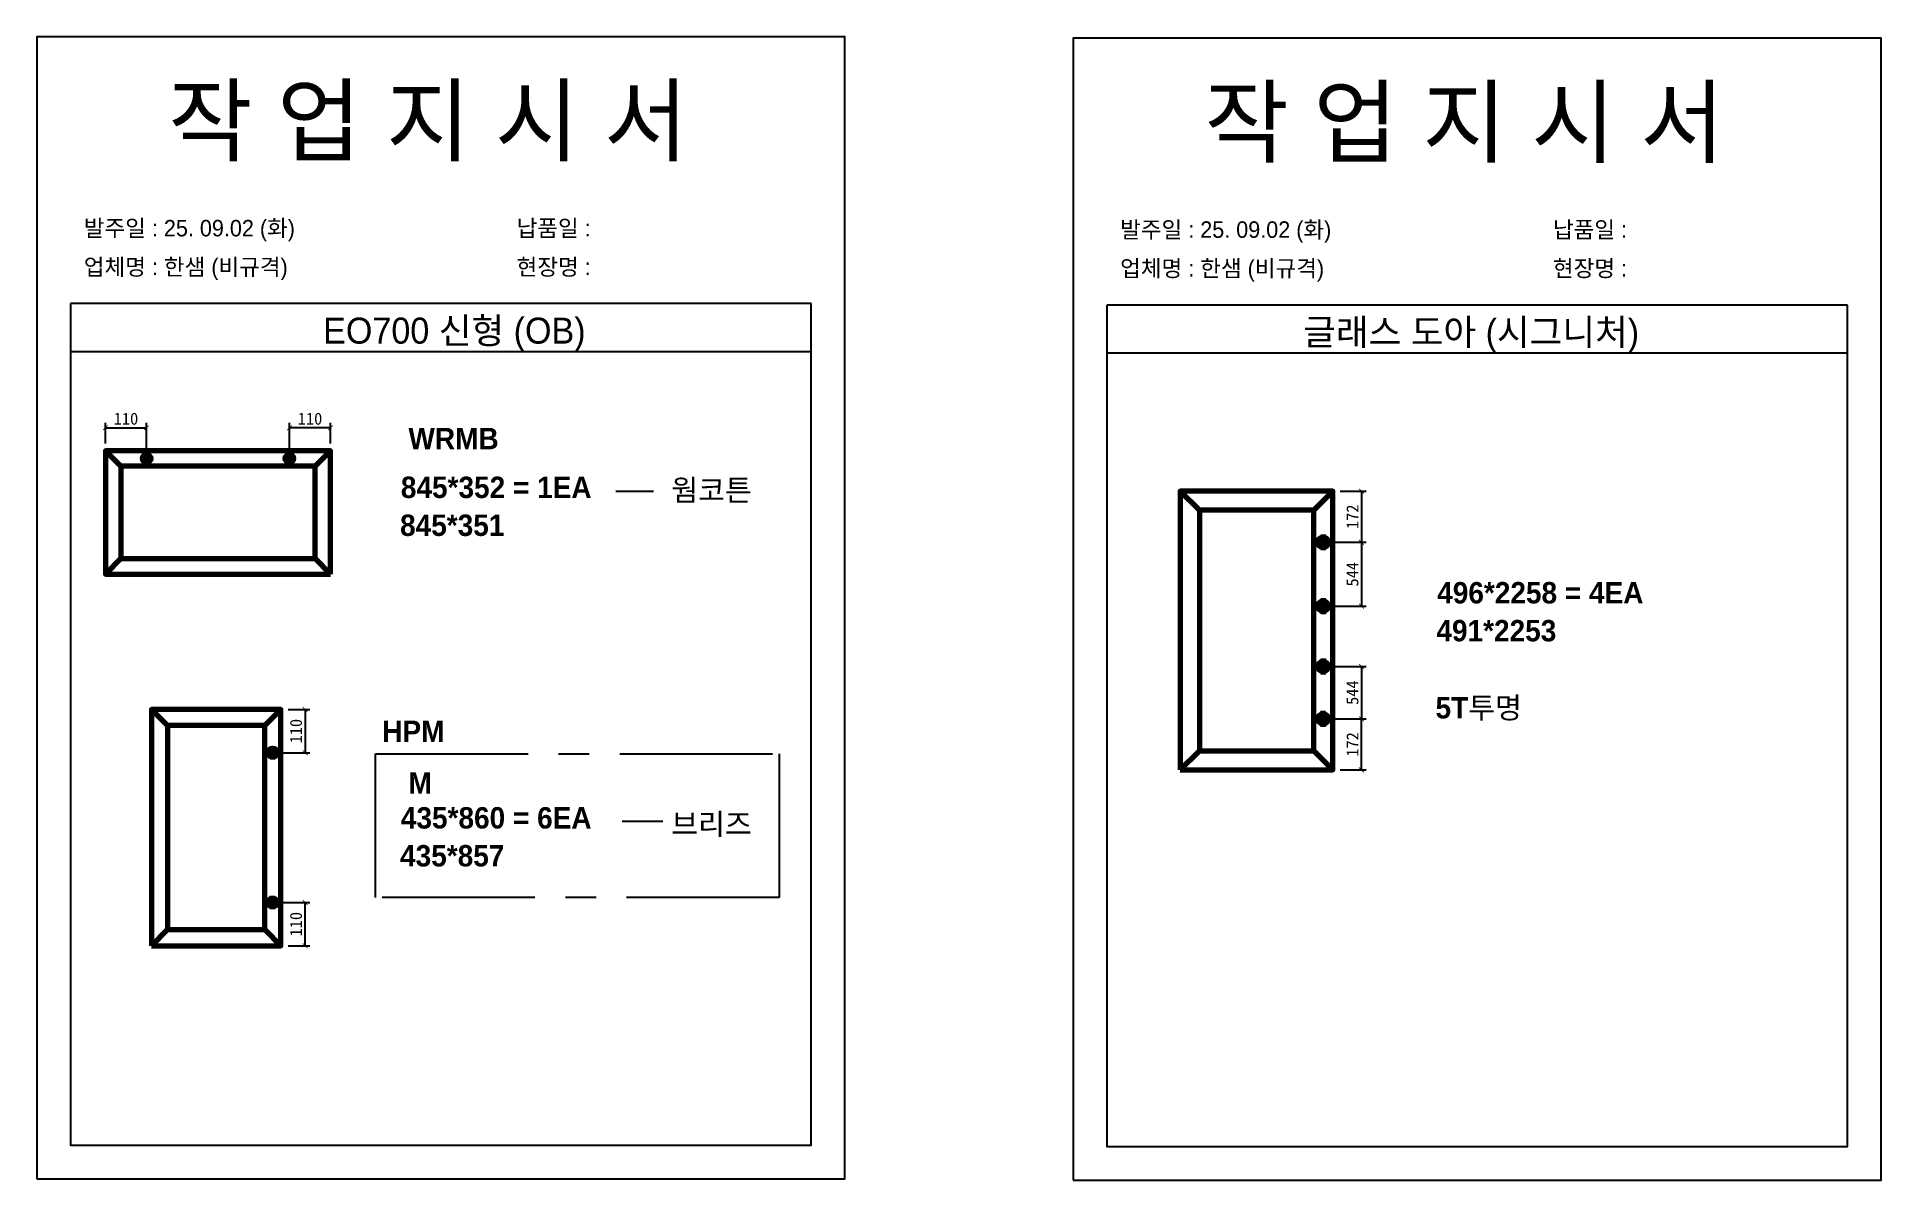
# Model space of a CAD drawing. Header units: millimetres. Extents: x -44117 to 256353, y -2095463 to 65325.
# Drawn here: x 111096 to 114931, y -276123 to -273744 of the extents above; entities that cross this region are included whole.
import ezdxf

# ---------------------------------------------------------------- set-up
doc = ezdxf.new("R2010")
doc.units = ezdxf.units.MM
doc.header["$LTSCALE"] = 10
doc.linetypes.add('CENTER', pattern=[50.8, 31.75, -6.35, 6.35, -6.35])
doc.layers.add('cen', color=1, linetype='CENTER')
doc.layers.add('Layer1', color=7, linetype='Continuous', lineweight=70)
doc.styles.add('MtX_Gulim', font='')
doc.styles.get('MtX_Gulim').set_extended_font_data('Gulim', bold=True)
doc.dimstyles.new('ISO-25', dxfattribs={"dimtxt": 2.5, "dimasz": 2.5, "dimexe": 1, "dimexo": 1, "dimtad": 1, "dimtxsty": 'Standard', "dimblk": 'ARCHTICK', "dimcen": 2.5, "dimadec": 0, "dimazin": 0, "dimtfac": 1, "dimtmove": 0, "dimatfit": 3, "dimfxl": 0, "dimarcsym": 0})

msp = doc.modelspace()

# ---------------------------------------------------------------- texts
at = {"linetype": 'Continuous', "style": 'MtX_Gulim'}
for s, height, p in [('WRMB', 44.508282, (111869.03389, -274601.97178)), ('845*352 = 1EA', 44.508282, (111853.23027, -274703.42935)), ('웜코튼', 44.508282, (112415.54288, -274709.35492)), ('496*2258 = 4EA', 44.508282, (114008.30872, -274922.78779)), ('5T투명', 44.508282, (114004.81737, -275162.10573)), ('M', 44.50828, (111869.03389, -275318.42685)), ('435*860 = 6EA', 44.508282, (111853.23027, -275391.15419)), ('브리즈', 44.508282, (112415.54288, -275404.07099))]:
    msp.add_text(s, height=height, dxfattribs=at).set_placement(p)
at = {"color": 242, "linetype": 'Continuous', "true_color": 0xcd2027, "style": 'MtX_Gulim'}
for s, p in [('845*351', (111851.57339, -274782.31059)), ('491*2253', (114006.65184, -275001.66903)), ('HPM', (111814.5025, -275211.11768)), ('435*857', (111851.57339, -275470.03544))]:
    msp.add_text(s, height=44.508282, dxfattribs=at).set_placement(p)
at = {"attachment_point": 1}
for s, width, gutter_width, heights, insert, char_height in [('{\\fGulim|b0|i0|c129|p50;작 업 지 시 서}', 3307.3198183, 12.5, [-155.84554], (111369.14153, -273847.97853), 140), ('{\\fGulim|b0|i0|c129|p50;작 업 지 시 서}', 3307.3198183, 12.5, [-155.84554], (113524.21998, -273850.95943), 140), ('{\\fGulim|b0|i0|c129|p50;발주일 : 25. 09.02 (화)}', 3307.3198183, 12.5, [34.50412], (111193.93218, -274124.69895), 34.3), ('{\\fGulim|b0|i0|c129|p50;납품일 :}', 3307.3198183, 12.5, [37.67976], (112093.91016, -274124.69895), 34.3), ('{\\fGulim|b0|i0|c129|p50;발주일 : 25. 09.02 (화)}', 3307.3198183, 12.5, [34.50412], (113349.01063, -274127.67985), 34.3), ('{\\fGulim|b0|i0|c129|p50;납품일 :}', 3307.3198183, 12.5, [37.67976], (114248.98861, -274127.67985), 34.3), ('{\\fGulim|b0|i0|c129|p50;업체명 : 한샘 (비규격)}', 3307.3198183, 12.5, [36.11279], (111193.93218, -274205.35513), 34.3), ('{\\fGulim|b0|i0|c129|p50;현장명 : }', 3307.3198183, 12.5, [-38.2735], (112093.91016, -274205.35513), 34.3), ('{\\fGulim|b0|i0|c129|p50;업체명 : 한샘 (비규격)}', 3307.3198183, 12.5, [36.11279], (113349.01063, -274208.33603), 34.3), ('{\\fGulim|b0|i0|c129|p50;현장명 : }', 3307.3198183, 12.5, [-38.2735], (114248.98861, -274208.33603), 34.3), ('{\\fGulim|b0|i0|c129|p50;EO700 신형 (OB)}', 5224.9748335, 19.74777, [57.05176], (111691.64577, -274328.02502), 54.1878762), ('{\\fGulim|b0|i0|c129|p50;글래스 도아 (시그니처)}', 5224.9748335, 19.74777, [57.05176], (113729.59588, -274331.00592), 54.1878762)]:
    msp.add_mtext_dynamic_manual_height_columns(s, width=width, gutter_width=gutter_width, heights=heights, dxfattribs=dict(at, insert=insert, char_height=char_height))

# ---------------------------------------------------------------- blocks, each defined once
blk = doc.blocks.new('_ArchTick')
at = {"color": 0, "linetype": 'ByBlock', "const_width": 0.15}
blk.add_lwpolyline([(-0.5, -0.5), (0.5, 0.5)], dxfattribs=at)
blk = doc.blocks.new('*D3229')
at = {"color": 0, "lineweight": -2}
for p, q in [((111618.7, -275143.4), (111664, -275143.4)), ((111654, -275143.4), (111654, -275233.6)), ((111601.5, -275233.6), (111664, -275233.6))]:
    blk.add_line(p, q, dxfattribs=at)
at = {"layer": 'Defpoints', "color": 0}
for p in [(111603.7, -275143.4), (111586.5, -275233.6), (111654, -275233.6)]:
    blk.add_point(p, dxfattribs=at)
at = {"color": 0, "lineweight": -2, "xscale": 10, "yscale": 10, "zscale": 10}
for p, rotation in [((111654, -275143.4), 90), ((111654, -275233.6), 270)]:
    blk.add_blockref('_ArchTick', p, dxfattribs=dict(at, rotation=rotation))
at = {"color": 0, "insert": (111635.2, -275188.5), "char_height": 25, "attachment_point": 5, "rotation": 90}
blk.add_mtext('110', dxfattribs=at)
blk = doc.blocks.new('*D3230')
at = {"color": 0, "lineweight": -2}
for p, q in [((111601.5, -275545.1), (111664, -275545.1)), ((111654, -275635.2), (111654, -275545.1)), ((111618.7, -275635.2), (111664, -275635.2))]:
    blk.add_line(p, q, dxfattribs=at)
at = {"layer": 'Defpoints', "color": 0}
for p in [(111586.5, -275545.1), (111654, -275545.1), (111603.7, -275635.2)]:
    blk.add_point(p, dxfattribs=at)
at = {"color": 0, "lineweight": -2, "xscale": 10, "yscale": 10, "zscale": 10}
for p, rotation in [((111654, -275545.1), 90), ((111654, -275635.2), 270)]:
    blk.add_blockref('_ArchTick', p, dxfattribs=dict(at, rotation=rotation))
at = {"color": 0, "insert": (111635.2, -275590.2), "char_height": 25, "attachment_point": 5, "rotation": 90}
blk.add_mtext('110', dxfattribs=at)
blk = doc.blocks.new('*D3231')
at = {"color": 0, "lineweight": -2}
for p, q in [((111238.7, -274590.1), (111238.7, -274547.3)), ((111324.6, -274606.5), (111324.6, -274547.3)), ((111238.7, -274557.3), (111324.6, -274557.3))]:
    blk.add_line(p, q, dxfattribs=at)
at = {"layer": 'Defpoints', "color": 0}
for p in [(111324.6, -274557.3), (111238.7, -274605.1), (111324.6, -274621.5)]:
    blk.add_point(p, dxfattribs=at)
at = {"color": 0, "lineweight": -2, "xscale": 10, "yscale": 10, "zscale": 10, "rotation": 180}
blk.add_blockref('_ArchTick', (111238.7, -274557.3), dxfattribs=at)
at = {"color": 0, "lineweight": -2, "xscale": 10, "yscale": 10, "zscale": 10}
blk.add_blockref('_ArchTick', (111324.6, -274557.3), dxfattribs=at)
at = {"color": 0, "insert": (111281.6, -274538.5), "char_height": 25, "attachment_point": 5}
blk.add_mtext('110', dxfattribs=at)
blk = doc.blocks.new('*D3232')
at = {"color": 0, "lineweight": -2}
for p, q in [((111621.4, -274606.5), (111621.4, -274547.3)), ((111707.2, -274590.1), (111707.2, -274547.3)), ((111707.2, -274557.3), (111621.4, -274557.3))]:
    blk.add_line(p, q, dxfattribs=at)
at = {"layer": 'Defpoints', "color": 0}
for p in [(111621.4, -274557.3), (111621.4, -274621.5), (111707.2, -274605.1)]:
    blk.add_point(p, dxfattribs=at)
at = {"color": 0, "lineweight": -2, "xscale": 10, "yscale": 10, "zscale": 10, "rotation": 180}
blk.add_blockref('_ArchTick', (111621.4, -274557.3), dxfattribs=at)
at = {"color": 0, "lineweight": -2, "xscale": 10, "yscale": 10, "zscale": 10}
blk.add_blockref('_ArchTick', (111707.2, -274557.3), dxfattribs=at)
at = {"color": 0, "insert": (111664.3, -274538.5), "char_height": 25, "attachment_point": 5}
blk.add_mtext('110', dxfattribs=at)
blk = doc.blocks.new('*D3233')
at = {"color": 0, "lineweight": -2}
for p, q in [((113806.6, -274689.3), (113860.8, -274689.3)), ((113850.8, -274689.3), (113850.8, -274795.6)), ((113786.3, -274795.6), (113860.8, -274795.6))]:
    blk.add_line(p, q, dxfattribs=at)
at = {"layer": 'Defpoints', "color": 0}
for p in [(113791.6, -274689.3), (113771.3, -274795.6), (113850.8, -274795.6)]:
    blk.add_point(p, dxfattribs=at)
at = {"color": 0, "lineweight": -2, "xscale": 10, "yscale": 10, "zscale": 10}
for p, rotation in [((113850.8, -274689.3), 90), ((113850.8, -274795.6), 270)]:
    blk.add_blockref('_ArchTick', p, dxfattribs=dict(at, rotation=rotation))
at = {"color": 0, "insert": (113832.1, -274742.4), "char_height": 25, "attachment_point": 5, "rotation": 90}
blk.add_mtext('172', dxfattribs=at)
blk = doc.blocks.new('*D3234')
at = {"color": 0, "lineweight": -2}
for p, q in [((113786.3, -275163), (113860.8, -275163)), ((113850.8, -275269.3), (113850.8, -275163)), ((113806.6, -275269.3), (113860.8, -275269.3))]:
    blk.add_line(p, q, dxfattribs=at)
at = {"layer": 'Defpoints', "color": 0}
for p in [(113771.3, -275163), (113850.8, -275163), (113791.6, -275269.3)]:
    blk.add_point(p, dxfattribs=at)
at = {"color": 0, "lineweight": -2, "xscale": 10, "yscale": 10, "zscale": 10}
for p, rotation in [((113850.8, -275163), 90), ((113850.8, -275269.3), 270)]:
    blk.add_blockref('_ArchTick', p, dxfattribs=dict(at, rotation=rotation))
at = {"color": 0, "insert": (113832.1, -275216.1), "char_height": 25, "attachment_point": 5, "rotation": 90}
blk.add_mtext('172', dxfattribs=at)
blk = doc.blocks.new('*D3235')
at = {"color": 0, "lineweight": -2}
for p, q in [((113786.3, -274795.6), (113860.8, -274795.6)), ((113850.8, -274795.6), (113850.8, -274928.4)), ((113786.3, -274928.4), (113860.8, -274928.4))]:
    blk.add_line(p, q, dxfattribs=at)
at = {"layer": 'Defpoints', "color": 0}
for p in [(113771.3, -274795.6), (113771.3, -274928.4), (113850.8, -274928.4)]:
    blk.add_point(p, dxfattribs=at)
at = {"color": 0, "lineweight": -2, "xscale": 10, "yscale": 10, "zscale": 10}
for p, rotation in [((113850.8, -274795.6), 90), ((113850.8, -274928.4), 270)]:
    blk.add_blockref('_ArchTick', p, dxfattribs=dict(at, rotation=rotation))
at = {"color": 0, "insert": (113832.1, -274862), "char_height": 25, "attachment_point": 5, "rotation": 90}
blk.add_mtext('544', dxfattribs=at)
blk = doc.blocks.new('*D3236')
at = {"color": 0, "lineweight": -2}
for p, q in [((113786.3, -275053.9), (113860.8, -275053.9)), ((113850.8, -275053.9), (113850.8, -275163)), ((113786.3, -275163), (113860.8, -275163))]:
    blk.add_line(p, q, dxfattribs=at)
at = {"layer": 'Defpoints', "color": 0}
for p in [(113771.3, -275053.9), (113771.3, -275163), (113850.8, -275163)]:
    blk.add_point(p, dxfattribs=at)
at = {"color": 0, "lineweight": -2, "xscale": 10, "yscale": 10, "zscale": 10}
for p, rotation in [((113850.8, -275053.9), 90), ((113850.8, -275163), 270)]:
    blk.add_blockref('_ArchTick', p, dxfattribs=dict(at, rotation=rotation))
at = {"color": 0, "insert": (113832.1, -275108.4), "char_height": 25, "attachment_point": 5, "rotation": 90}
blk.add_mtext('544', dxfattribs=at)

# ---------------------------------------------------------------- dimensions: what is measured, and where the dimension line sits
for base, p1, p2, angle, text, picture, middle in [((111324.57823, -274557.25488), (111238.70799, -274605.11117), (111324.57823, -274621.48621), 180, '110', '*D3231', (111281.64311, -274538.50488)), ((113850.84165, -274795.58161), (113791.60225, -274689.28626), (113771.33224, -274795.58161), 90, '172', '*D3233', (113832.09165, -274742.43393)), ((113850.84165, -274928.40716), (113771.33224, -274795.58161), (113771.33224, -274928.40716), 90, '544', '*D3235', (113832.09165, -274861.99439)), ((113850.84165, -275162.97484), (113771.33224, -275053.88743), (113771.33224, -275162.97484), 90, '544', '*D3236', (113832.09165, -275108.43114)), ((111653.95797, -275233.55531), (111603.72506, -275143.42062), (111586.53681, -275233.55531), 90, '110', '*D3229', (111635.20797, -275188.48796)), ((113850.84165, -275162.97484), (113791.60225, -275269.2702), (113771.33224, -275162.97484), 270, '172', '*D3234', (113832.09165, -275216.12252)), ((111653.95797, -275545.09172), (111603.72506, -275635.2264), (111586.53681, -275545.09172), 270, '110', '*D3230', (111635.20797, -275590.15906))]:
    dim = msp.add_linear_dim(base=base, p1=p1, p2=p2, angle=angle, text=text, dimstyle='ISO-25', override={"dimscale": 10, "dimasz": 1, "dimexo": 1.5, "dimtxsty": 'Standard'})
    dim.commit()
    dim.dimension.update_dxf_attribs({"geometry": picture, "text_midpoint": middle})
dim = msp.add_linear_dim(base=(111621.37526, -274557.25488), p1=(111707.24551, -274605.11117), p2=(111621.37526, -274621.48621), text='110', dimstyle='ISO-25', override={"dimscale": 10, "dimasz": 1, "dimexo": 1.5, "dimtxsty": 'Standard'})
dim.commit()
dim.dimension.update_dxf_attribs({"geometry": '*D3232', "text_midpoint": (111664.31039, -274538.50488)})

# ---------------------------------------------------------------- linework, layer by layer
for p, q in [((112706.33493, -274298.98574), (111166.33493, -274298.98574)), ((114861.41338, -274301.96664), (113321.41338, -274301.96664)), ((112706.33493, -274398.98574), (111166.33493, -274398.98574)), ((114861.41338, -274401.96664), (113321.41338, -274401.96664)), ((112378.81777, -274689.71441), (112300.52326, -274689.71441)), ((112313.60847, -275375.49633), (112398.23327, -275375.49633))]:
    msp.add_line(p, q)
for points in [[(111096.33493, -276119.81602), (112776.33493, -276119.81602), (112776.33493, -273743.81602), (111096.33493, -273743.81602)], [(113251.41338, -276122.79692), (114931.41338, -276122.79692), (114931.41338, -273746.79692), (113251.41338, -273746.79692)]]:
    msp.add_lwpolyline(points, close=True)
for points in [[(111166.33493, -274298.98574), (111166.33493, -276049.81602), (112706.33493, -276049.81602), (112706.33493, -274298.98574)], [(113321.41338, -274301.96664), (113321.41338, -276052.79692), (114861.41338, -276052.79692), (114861.41338, -274301.96664)]]:
    msp.add_lwpolyline(points)
at = {"layer": 'cen'}
msp.add_lwpolyline([(111800.26713, -275235.96188), (112640.15364, -275235.96188), (112640.15364, -275534.90454), (111800.26713, -275534.90454)], close=True, dxfattribs=at)
at = {"layer": 'Layer1'}
for p, q in [((111270.77132, -274637.1745), (111238.70799, -274605.11117)), ((111311.25075, -274621.48621), (111337.90572, -274621.48621)), ((111634.70275, -274621.48621), (111608.04778, -274621.48621)), ((111707.24551, -274605.11117), (111675.18218, -274637.1745)), ((111675.18218, -274637.1745), (111707.24551, -274605.11117)), ((113513.77286, -274728.97617), (113474.08295, -274689.28626)), ((113751.91234, -274728.97617), (113791.60225, -274689.28626)), ((113771.33224, -274779.08405), (113771.33224, -274812.07917)), ((111270.77132, -274829.55444), (111238.70799, -274861.61777)), ((111707.24551, -274861.61777), (111675.18218, -274829.55444)), ((113771.33224, -274911.90961), (113771.33224, -274944.90472)), ((113771.33224, -275037.38987), (113771.33224, -275070.38499)), ((111368.13561, -275177.07625), (111334.47997, -275143.42062)), ((111570.06942, -275177.07625), (111603.72506, -275143.42062)), ((113771.33224, -275179.4724), (113771.33224, -275146.47728)), ((111586.53681, -275219.56596), (111586.53681, -275247.54465)), ((113474.08295, -275269.2702), (113513.77286, -275229.58028)), ((113791.60225, -275269.2702), (113751.91234, -275229.58028)), ((113751.91234, -275229.58028), (113791.60225, -275269.2702)), ((111586.53681, -275559.08106), (111586.53681, -275531.10237)), ((111334.47997, -275635.2264), (111368.13561, -275601.57077)), ((111603.72506, -275635.2264), (111570.06942, -275601.57077)), ((111570.06942, -275601.57077), (111603.72506, -275635.2264))]:
    msp.add_line(p, q, dxfattribs=at)
for points in [[(111707.24551, -274861.61777), (111707.24551, -274605.11117), (111238.70799, -274605.11117), (111238.70799, -274861.61777)], [(111324.57823, -274608.15873), (111324.57823, -274634.81369)], [(111621.37526, -274608.15873), (111621.37526, -274634.81369)], [(111675.18218, -274829.55444), (111675.18218, -274637.1745), (111270.77132, -274637.1745), (111270.77132, -274829.55444)], [(113474.08295, -275269.2702), (113791.60225, -275269.2702), (113791.60225, -274689.28626), (113474.08295, -274689.28626)], [(113513.77286, -275229.58028), (113751.91234, -275229.58028), (113751.91234, -274728.97617), (113513.77286, -274728.97617)], [(113787.8298, -274795.58161), (113754.83468, -274795.58161)], [(113787.8298, -274928.40716), (113754.83468, -274928.40716)], [(113787.8298, -275053.88743), (113754.83468, -275053.88743)], [(111334.47997, -275635.2264), (111603.72506, -275635.2264), (111603.72506, -275143.42062), (111334.47997, -275143.42062)], [(113787.8298, -275162.97484), (113754.83468, -275162.97484)], [(111368.13561, -275601.57077), (111570.06942, -275601.57077), (111570.06942, -275177.07625), (111368.13561, -275177.07625)], [(111600.52616, -275233.55531), (111572.54747, -275233.55531)], [(111600.52616, -275545.09172), (111572.54747, -275545.09172)]]:
    msp.add_lwpolyline(points, close=True, dxfattribs=at)
for centre, radius in [((111324.57823, -274621.48621), 8.88499), ((111621.37526, -274621.48621), 8.88499), ((113771.33224, -274795.58161), 10.99837), ((113771.33224, -274928.40716), 10.99837), ((113771.33224, -275053.88743), 10.99837), ((113771.33224, -275162.97484), 10.99837), ((111586.53681, -275233.55531), 9.32623), ((111586.53681, -275545.09172), 9.32623)]:
    msp.add_circle(centre, radius, dxfattribs=at)

msp.set_redraw_order([(e.dxf.handle, doc.entitydb.next_handle()) for e in msp.query("TEXT MTEXT ATTDEF DIMENSION ARC_DIMENSION")])  # texts and dimensions are drawn at this point

doc.saveas('drawing.dxf')
